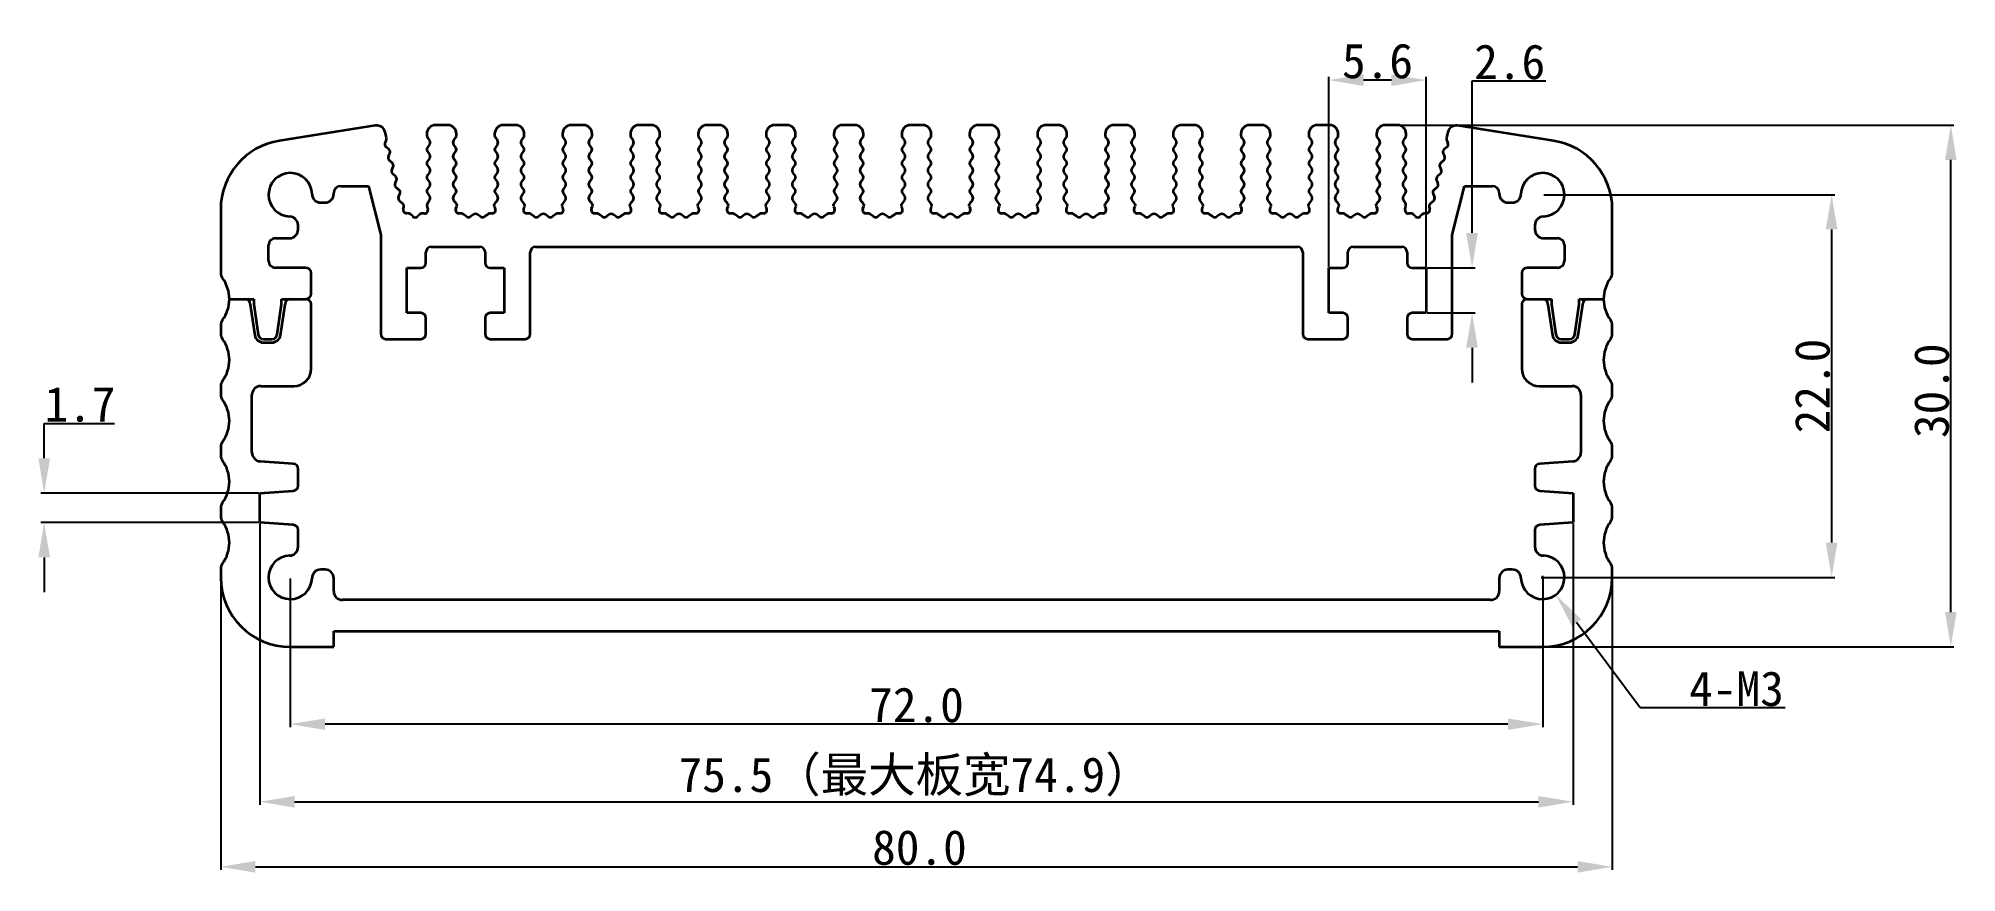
# Model space of a CAD drawing. Header units: inches. Extents: x -10 to 100, y -13 to 35.
import ezdxf

# ---------------------------------------------------------------- set-up
doc = ezdxf.new("R2010")
doc.units = ezdxf.units.IN
doc.header["$MEASUREMENT"] = 0
doc.layers.add('1', color=30, linetype='Continuous')
doc.layers.add('Visible (ISO)', color=7, linetype='Continuous', lineweight=35)
doc.styles.get("Standard").update_dxf_attribs({"font": 'simhei.ttf'})
doc.dimstyles.get("Standard").update_dxf_attribs({"dimtxt": 2, "dimasz": 2, "dimexe": 0.18, "dimexo": 0.0625, "dimgap": 0.09, "dimtad": 1, "dimtoh": 1, "dimdec": 1, "dimzin": 0, "dimdsep": 46, "dimtxsty": 'Standard', "dimcen": 0.09, "dimadec": 0, "dimazin": 0, "dimtfac": 1, "dimtdec": 1, "dimtofl": 0, "dimtmove": 0, "dimatfit": 3, "dimfxl": 1, "dimtolj": 1, "dimtzin": 0, "dimarcsym": 0})

msp = doc.modelspace()

# ---------------------------------------------------------------- blocks, each defined once
blk = doc.blocks.new('*D1')
at = {"color": 0, "lineweight": -2}
for p, q in [((0, 3.94), (0, -12.82)), ((80, 3.94), (80, -12.82)), ((2, -12.64), (78, -12.64))]:
    blk.add_line(p, q, dxfattribs=at)
at = {"color": 0}
for points in [[(2, -12.31), (2, -12.98), (0, -12.64)], [(78, -12.31), (78, -12.98), (80, -12.64)]]:
    blk.add_solid(points, dxfattribs=at)
at = {"layer": 'Defpoints', "color": 0}
for p in [(0, 4), (80, 4), (80, -12.64)]:
    blk.add_point(p, dxfattribs=at)
at = {"color": 0, "insert": (40.17, -11.54), "char_height": 2, "attachment_point": 5}
blk.add_mtext('\\A1;80.0', dxfattribs=at)
blk = doc.blocks.new('*D2')
at = {"color": 0, "lineweight": -2}
for p, q in [((67.71, 30), (99.64, 30)), ((99.46, 2), (99.46, 28)), ((76.06, 0), (99.64, 0))]:
    blk.add_line(p, q, dxfattribs=at)
at = {"color": 0}
for points in [[(99.13, 28), (99.79, 28), (99.46, 30)], [(99.13, 2), (99.79, 2), (99.46, 0)]]:
    blk.add_solid(points, dxfattribs=at)
at = {"layer": 'Defpoints', "color": 0}
for p in [(67.65, 30), (99.46, 30), (76, 0)]:
    blk.add_point(p, dxfattribs=at)
at = {"color": 0, "insert": (98.36, 14.73), "char_height": 2, "attachment_point": 5, "rotation": 90}
blk.add_mtext('\\A1;30.0', dxfattribs=at)
blk = doc.blocks.new('*D3')
at = {"color": 0, "lineweight": -2}
for p, q in [((-10.15, 10.85), (-10.15, 12.85)), ((-10.15, 12.85), (-6.11, 12.85)), ((2.19, 8.85), (-10.33, 8.85)), ((2.19, 7.15), (-10.33, 7.15)), ((-10.15, 5.15), (-10.15, 3.15))]:
    blk.add_line(p, q, dxfattribs=at)
at = {"color": 0}
for points in [[(-10.48, 10.85), (-9.81, 10.85), (-10.15, 8.85)], [(-10.48, 5.15), (-9.81, 5.15), (-10.15, 7.15)]]:
    blk.add_solid(points, dxfattribs=at)
at = {"layer": 'Defpoints', "color": 0}
for p in [(-10.15, 8.85), (2.25, 8.85), (2.25, 7.15)]:
    blk.add_point(p, dxfattribs=at)
at = {"color": 0, "insert": (-8.09, 13.94), "char_height": 2, "attachment_point": 5}
blk.add_mtext('\\A1;1.7', dxfattribs=at)
blk = doc.blocks.new('*D4')
at = {"layer": '1', "color": 0, "lineweight": -2}
for p, q in [((2.25, 7.09), (2.25, -9.08)), ((77.75, 7.09), (77.75, -9.08)), ((4.25, -8.9), (75.75, -8.9))]:
    blk.add_line(p, q, dxfattribs=at)
at = {"layer": '1', "color": 0}
for points in [[(4.25, -8.57), (4.25, -9.24), (2.25, -8.9)], [(75.75, -8.57), (75.75, -9.24), (77.75, -8.9)]]:
    blk.add_solid(points, dxfattribs=at)
at = {"layer": 'Defpoints', "color": 0}
for p in [(2.25, 7.15), (77.75, 7.15), (77.75, -8.9)]:
    blk.add_point(p, dxfattribs=at)
at = {"layer": '1', "color": 0, "insert": (39.95, -7.47), "char_height": 2, "attachment_point": 5}
blk.add_mtext('\\A1;75.5（最大板宽74.9）', dxfattribs=at)
blk = doc.blocks.new('*D5')
at = {"color": 0, "lineweight": -2}
for p, q in [((75.91, 4), (76.09, 4)), ((76, 3.91), (76, 4.09)), ((81.6, -3.5), (77.94, 1.4)), ((89.93, -3.5), (81.6, -3.5))]:
    blk.add_line(p, q, dxfattribs=at)
at = {"color": 0}
blk.add_solid([(78.21, 1.59), (77.68, 1.2), (76.75, 3)], dxfattribs=at)
at = {"layer": 'Defpoints', "color": 0}
for p in [(76, 4), (76.75, 3)]:
    blk.add_point(p, dxfattribs=at)
at = {"color": 0, "insert": (87.14, -2.41), "char_height": 2, "attachment_point": 5}
blk.add_mtext('\\A1;4-M3', dxfattribs=at)
blk = doc.blocks.new('*D6')
at = {"color": 0, "lineweight": -2}
for p, q in [((71.94, 23.8), (71.94, 32.54)), ((71.94, 32.54), (76.18, 32.54)), ((69.36, 21.8), (72.12, 21.8)), ((69.36, 19.2), (72.12, 19.2)), ((71.94, 17.2), (71.94, 15.2))]:
    blk.add_line(p, q, dxfattribs=at)
at = {"color": 0}
for points in [[(71.6, 23.8), (72.27, 23.8), (71.94, 21.8)], [(71.6, 17.2), (72.27, 17.2), (71.94, 19.2)]]:
    blk.add_solid(points, dxfattribs=at)
at = {"layer": 'Defpoints', "color": 0}
for p in [(69.3, 21.8), (69.3, 19.2), (71.94, 19.2)]:
    blk.add_point(p, dxfattribs=at)
at = {"color": 0, "insert": (74.1, 33.63), "char_height": 2, "attachment_point": 5}
blk.add_mtext('\\A1;2.6', dxfattribs=at)
blk = doc.blocks.new('*D7')
at = {"color": 0, "lineweight": -2}
for p, q in [((63.7, 21.86), (63.7, 32.77)), ((67.3, 32.59), (65.7, 32.59)), ((69.3, 21.86), (69.3, 32.77))]:
    blk.add_line(p, q, dxfattribs=at)
at = {"color": 0}
for points in [[(65.7, 32.92), (65.7, 32.25), (63.7, 32.59)], [(67.3, 32.92), (67.3, 32.25), (69.3, 32.59)]]:
    blk.add_solid(points, dxfattribs=at)
at = {"layer": 'Defpoints', "color": 0}
for p in [(63.7, 32.59), (63.7, 21.8), (69.3, 21.8)]:
    blk.add_point(p, dxfattribs=at)
at = {"color": 0, "insert": (66.5, 33.68), "char_height": 2, "attachment_point": 5}
blk.add_mtext('\\A1;5.6', dxfattribs=at)
blk = doc.blocks.new('*D8')
at = {"color": 0, "lineweight": -2}
for p, q in [((76.06, 26), (92.79, 26)), ((92.61, 24), (92.61, 6)), ((76.06, 4), (92.79, 4))]:
    blk.add_line(p, q, dxfattribs=at)
at = {"color": 0}
for points in [[(92.27, 24), (92.94, 24), (92.61, 26)], [(92.27, 6), (92.94, 6), (92.61, 4)]]:
    blk.add_solid(points, dxfattribs=at)
at = {"layer": 'Defpoints', "color": 0}
for p in [(76, 26), (76, 4), (92.61, 4)]:
    blk.add_point(p, dxfattribs=at)
at = {"color": 0, "insert": (91.51, 15), "char_height": 2, "attachment_point": 5, "rotation": 90}
blk.add_mtext('\\A1;22.0', dxfattribs=at)
blk = doc.blocks.new('*D9')
at = {"color": 0, "lineweight": -2}
for p, q in [((4, 3.94), (4, -4.62)), ((76, 3.94), (76, -4.62)), ((74, -4.44), (6, -4.44))]:
    blk.add_line(p, q, dxfattribs=at)
at = {"color": 0}
for points in [[(6, -4.11), (6, -4.77), (4, -4.44)], [(74, -4.11), (74, -4.77), (76, -4.44)]]:
    blk.add_solid(points, dxfattribs=at)
at = {"layer": 'Defpoints', "color": 0}
for p in [(4, 4), (76, 4), (4, -4.44)]:
    blk.add_point(p, dxfattribs=at)
at = {"color": 0, "insert": (40, -3.34), "char_height": 2, "attachment_point": 5}
blk.add_mtext('\\A1;72.0', dxfattribs=at)

# ---------------------------------------------------------------- dimensions: what is measured, and where the dimension line sits
dim = msp.add_linear_dim(base=(63.7, 32.59), p1=(69.3, 21.8), p2=(63.7, 21.8), angle=0, dimstyle='Standard')
dim.commit()
dim.dimension.update_dxf_attribs({"geometry": '*D7', "text_midpoint": (66.5, 33.68)})
for base, p1, p2, angle, picture, middle, dimtype in [((71.94, 19.2), (69.3, 21.8), (69.3, 19.2), 270, '*D6', (74.1, 32.54), 161), ((99.46, 30), (76, 0), (67.65, 30), 90, '*D2', (99.46, 14.73), 160), ((80, -12.64), (0, 4), (80, 4), 360, '*D1', (40.17, -12.64), 160)]:
    dim = msp.add_linear_dim(base=base, p1=p1, p2=p2, angle=angle, dimstyle='Standard')
    dim.commit()
    dim.dimension.update_dxf_attribs({"geometry": picture, "text_midpoint": middle, "dimtype": dimtype})
for p1, p2, distance, picture, middle in [((76, 26), (76, 4), 16.61, '*D8', (91.51, 15)), ((2.25, 7.15), (2.25, 8.85), 12.4, '*D3', (-8.09, 13.94))]:
    dim = msp.add_aligned_dim(p1=p1, p2=p2, distance=distance, dimstyle='Standard')
    dim.commit()
    dim.dimension.update_dxf_attribs({"geometry": picture, "text_midpoint": middle})
dim = msp.add_linear_dim(base=(4, -4.44), p1=(76, 4), p2=(4, 4), dimstyle='Standard')
dim.commit()
dim.dimension.update_dxf_attribs({"geometry": '*D9', "text_midpoint": (40, -3.34)})
dim = msp.add_radius_dim(center=(76, 4), mpoint=(76.75, 3), text='4-M3', dimstyle='Standard')
dim.commit()
dim.dimension.update_dxf_attribs({"geometry": '*D5', "text_midpoint": (87.14, -3.5), "dimtype": 164})
at = {"layer": '1'}
dim = msp.add_linear_dim(base=(77.75, -8.9), p1=(2.25, 7.15), p2=(77.75, 7.15), text='<>（最大板宽74.9）', dimstyle='Standard', dxfattribs=at)
dim.commit()
dim.dimension.update_dxf_attribs({"geometry": '*D4', "text_midpoint": (39.95, -8.9), "dimtype": 160})

# ---------------------------------------------------------------- linework, layer by layer
at = {"layer": 'Visible (ISO)'}
for p, q in [((8.89, 29.98), (3.37, 29.1)), ((13.05, 30), (12.35, 30)), ((16.95, 30), (16.25, 30)), ((20.85, 30), (20.15, 30)), ((24.75, 30), (24.05, 30)), ((28.65, 30), (27.95, 30)), ((32.55, 30), (31.85, 30)), ((36.45, 30), (35.75, 30)), ((40.35, 30), (39.65, 30)), ((44.25, 30), (43.55, 30)), ((48.15, 30), (47.45, 30)), ((52.05, 30), (51.35, 30)), ((55.95, 30), (55.25, 30)), ((59.85, 30), (59.15, 30)), ((63.75, 30), (63.05, 30)), ((67.65, 30), (66.95, 30)), ((76.63, 29.1), (71.11, 29.98)), ((9.45, 28.97), (9.53, 29.16)), ((9.54, 29.28), (9.46, 29.6)), ((9.66, 28.61), (9.51, 28.74)), ((11.85, 29.5), (11.85, 29.4)), ((11.89, 29.28), (12.01, 29.12)), ((12.01, 28.88), (11.89, 28.72)), ((13.39, 29.12), (13.51, 29.28)), ((13.51, 28.72), (13.39, 28.88)), ((13.55, 29.4), (13.55, 29.5)), ((15.75, 29.5), (15.75, 29.4)), ((15.79, 29.28), (15.91, 29.12)), ((15.91, 28.88), (15.79, 28.72)), ((17.29, 29.12), (17.41, 29.28)), ((17.41, 28.72), (17.29, 28.88)), ((17.45, 29.4), (17.45, 29.5)), ((19.65, 29.5), (19.65, 29.4)), ((19.69, 29.28), (19.81, 29.12)), ((19.81, 28.88), (19.69, 28.72)), ((21.19, 29.12), (21.31, 29.28)), ((21.31, 28.72), (21.19, 28.88)), ((21.35, 29.4), (21.35, 29.5)), ((23.55, 29.5), (23.55, 29.4)), ((23.59, 29.28), (23.71, 29.12)), ((23.71, 28.88), (23.59, 28.72)), ((25.09, 29.12), (25.21, 29.28)), ((25.21, 28.72), (25.09, 28.88)), ((25.25, 29.4), (25.25, 29.5)), ((27.45, 29.5), (27.45, 29.4)), ((27.49, 29.28), (27.61, 29.12)), ((27.61, 28.88), (27.49, 28.72)), ((28.99, 29.12), (29.11, 29.28)), ((29.11, 28.72), (28.99, 28.88)), ((29.15, 29.4), (29.15, 29.5)), ((31.35, 29.5), (31.35, 29.4)), ((31.39, 29.28), (31.51, 29.12)), ((31.51, 28.88), (31.39, 28.72)), ((32.89, 29.12), (33.01, 29.28)), ((33.01, 28.72), (32.89, 28.88)), ((33.05, 29.4), (33.05, 29.5)), ((35.25, 29.5), (35.25, 29.4)), ((35.29, 29.28), (35.41, 29.12)), ((35.41, 28.88), (35.29, 28.72)), ((36.79, 29.12), (36.91, 29.28)), ((36.91, 28.72), (36.79, 28.88)), ((36.95, 29.4), (36.95, 29.5)), ((39.15, 29.5), (39.15, 29.4)), ((39.19, 29.28), (39.31, 29.12)), ((39.31, 28.88), (39.19, 28.72)), ((40.69, 29.12), (40.81, 29.28)), ((40.81, 28.72), (40.69, 28.88)), ((40.85, 29.4), (40.85, 29.5)), ((43.05, 29.5), (43.05, 29.4)), ((43.09, 29.28), (43.21, 29.12)), ((43.21, 28.88), (43.09, 28.72)), ((44.59, 29.12), (44.71, 29.28)), ((44.71, 28.72), (44.59, 28.88)), ((44.75, 29.4), (44.75, 29.5)), ((46.95, 29.5), (46.95, 29.4)), ((46.99, 29.28), (47.11, 29.12)), ((47.11, 28.88), (46.99, 28.72)), ((48.49, 29.12), (48.61, 29.28)), ((48.61, 28.72), (48.49, 28.88)), ((48.65, 29.4), (48.65, 29.5)), ((50.85, 29.5), (50.85, 29.4)), ((50.89, 29.28), (51.01, 29.12)), ((51.01, 28.88), (50.89, 28.72)), ((52.39, 29.12), (52.51, 29.28)), ((52.51, 28.72), (52.39, 28.88)), ((52.55, 29.4), (52.55, 29.5)), ((54.75, 29.5), (54.75, 29.4)), ((54.79, 29.28), (54.91, 29.12)), ((54.91, 28.88), (54.79, 28.72)), ((56.29, 29.12), (56.41, 29.28)), ((56.41, 28.72), (56.29, 28.88)), ((56.45, 29.4), (56.45, 29.5)), ((58.65, 29.5), (58.65, 29.4)), ((58.69, 29.28), (58.81, 29.12)), ((58.81, 28.88), (58.69, 28.72)), ((60.19, 29.12), (60.31, 29.28)), ((60.31, 28.72), (60.19, 28.88)), ((60.35, 29.4), (60.35, 29.5)), ((62.55, 29.5), (62.55, 29.4)), ((62.59, 29.28), (62.71, 29.12)), ((62.71, 28.88), (62.59, 28.72)), ((64.09, 29.12), (64.21, 29.28)), ((64.21, 28.72), (64.09, 28.88)), ((64.25, 29.4), (64.25, 29.5)), ((66.45, 29.5), (66.45, 29.4)), ((66.49, 29.28), (66.61, 29.12)), ((66.61, 28.88), (66.49, 28.72)), ((67.99, 29.12), (68.11, 29.28)), ((68.11, 28.72), (67.99, 28.88)), ((68.15, 29.4), (68.15, 29.5)), ((70.49, 28.74), (70.34, 28.61)), ((70.54, 29.6), (70.46, 29.28)), ((70.47, 29.16), (70.55, 28.97)), ((9.64, 28.19), (9.72, 28.38)), ((9.86, 27.84), (9.7, 27.96)), ((9.84, 27.42), (9.91, 27.6)), ((11.89, 28.48), (12.01, 28.32)), ((12.01, 28.08), (11.89, 27.92)), ((11.89, 27.68), (12.01, 27.52)), ((13.39, 28.32), (13.51, 28.48)), ((13.51, 27.92), (13.39, 28.08)), ((13.39, 27.52), (13.51, 27.68)), ((15.79, 28.48), (15.91, 28.32)), ((15.91, 28.08), (15.79, 27.92)), ((15.79, 27.68), (15.91, 27.52)), ((17.29, 28.32), (17.41, 28.48)), ((17.41, 27.92), (17.29, 28.08)), ((17.29, 27.52), (17.41, 27.68)), ((19.69, 28.48), (19.81, 28.32)), ((19.81, 28.08), (19.69, 27.92)), ((19.69, 27.68), (19.81, 27.52)), ((21.19, 28.32), (21.31, 28.48)), ((21.31, 27.92), (21.19, 28.08)), ((21.19, 27.52), (21.31, 27.68)), ((23.59, 28.48), (23.71, 28.32)), ((23.71, 28.08), (23.59, 27.92)), ((23.59, 27.68), (23.71, 27.52)), ((25.09, 28.32), (25.21, 28.48)), ((25.21, 27.92), (25.09, 28.08)), ((25.09, 27.52), (25.21, 27.68)), ((27.49, 28.48), (27.61, 28.32)), ((27.61, 28.08), (27.49, 27.92)), ((27.49, 27.68), (27.61, 27.52)), ((28.99, 28.32), (29.11, 28.48)), ((29.11, 27.92), (28.99, 28.08)), ((28.99, 27.52), (29.11, 27.68)), ((31.39, 28.48), (31.51, 28.32)), ((31.51, 28.08), (31.39, 27.92)), ((31.39, 27.68), (31.51, 27.52)), ((32.89, 28.32), (33.01, 28.48)), ((33.01, 27.92), (32.89, 28.08)), ((32.89, 27.52), (33.01, 27.68)), ((35.29, 28.48), (35.41, 28.32)), ((35.41, 28.08), (35.29, 27.92)), ((35.29, 27.68), (35.41, 27.52)), ((36.79, 28.32), (36.91, 28.48)), ((36.91, 27.92), (36.79, 28.08)), ((36.79, 27.52), (36.91, 27.68)), ((39.19, 28.48), (39.31, 28.32)), ((39.31, 28.08), (39.19, 27.92)), ((39.19, 27.68), (39.31, 27.52)), ((40.69, 28.32), (40.81, 28.48)), ((40.81, 27.92), (40.69, 28.08)), ((40.69, 27.52), (40.81, 27.68)), ((43.09, 28.48), (43.21, 28.32)), ((43.21, 28.08), (43.09, 27.92)), ((43.09, 27.68), (43.21, 27.52)), ((44.59, 28.32), (44.71, 28.48)), ((44.71, 27.92), (44.59, 28.08)), ((44.59, 27.52), (44.71, 27.68)), ((46.99, 28.48), (47.11, 28.32)), ((47.11, 28.08), (46.99, 27.92)), ((46.99, 27.68), (47.11, 27.52)), ((48.49, 28.32), (48.61, 28.48)), ((48.61, 27.92), (48.49, 28.08)), ((48.49, 27.52), (48.61, 27.68)), ((50.89, 28.48), (51.01, 28.32)), ((51.01, 28.08), (50.89, 27.92)), ((50.89, 27.68), (51.01, 27.52)), ((52.39, 28.32), (52.51, 28.48)), ((52.51, 27.92), (52.39, 28.08)), ((52.39, 27.52), (52.51, 27.68)), ((54.79, 28.48), (54.91, 28.32)), ((54.91, 28.08), (54.79, 27.92)), ((54.79, 27.68), (54.91, 27.52)), ((56.29, 28.32), (56.41, 28.48)), ((56.41, 27.92), (56.29, 28.08)), ((56.29, 27.52), (56.41, 27.68)), ((58.69, 28.48), (58.81, 28.32)), ((58.81, 28.08), (58.69, 27.92)), ((58.69, 27.68), (58.81, 27.52)), ((60.19, 28.32), (60.31, 28.48)), ((60.31, 27.92), (60.19, 28.08)), ((60.19, 27.52), (60.31, 27.68)), ((62.59, 28.48), (62.71, 28.32)), ((62.71, 28.08), (62.59, 27.92)), ((62.59, 27.68), (62.71, 27.52)), ((64.09, 28.32), (64.21, 28.48)), ((64.21, 27.92), (64.09, 28.08)), ((64.09, 27.52), (64.21, 27.68)), ((66.49, 28.48), (66.61, 28.32)), ((66.61, 28.08), (66.49, 27.92)), ((66.49, 27.68), (66.61, 27.52)), ((67.99, 28.32), (68.11, 28.48)), ((68.11, 27.92), (67.99, 28.08)), ((67.99, 27.52), (68.11, 27.68)), ((70.09, 27.6), (70.16, 27.42)), ((70.3, 27.96), (70.14, 27.84)), ((70.28, 28.38), (70.36, 28.19)), ((6.9, 26.5), (8.5, 26.5)), ((8.5, 26.5), (9.2, 23.69)), ((10.05, 27.06), (9.89, 27.19)), ((10.03, 26.64), (10.11, 26.83)), ((12.01, 27.28), (11.89, 27.12)), ((11.89, 26.88), (12.01, 26.72)), ((12.01, 26.48), (11.89, 26.32)), ((13.51, 27.12), (13.39, 27.28)), ((13.39, 26.72), (13.51, 26.88)), ((13.51, 26.32), (13.39, 26.48)), ((15.91, 27.28), (15.79, 27.12)), ((15.79, 26.88), (15.91, 26.72)), ((15.91, 26.48), (15.79, 26.32)), ((17.41, 27.12), (17.29, 27.28)), ((17.29, 26.72), (17.41, 26.88)), ((17.41, 26.32), (17.29, 26.48)), ((19.81, 27.28), (19.69, 27.12)), ((19.69, 26.88), (19.81, 26.72)), ((19.81, 26.48), (19.69, 26.32)), ((21.31, 27.12), (21.19, 27.28)), ((21.19, 26.72), (21.31, 26.88)), ((21.31, 26.32), (21.19, 26.48)), ((23.71, 27.28), (23.59, 27.12)), ((23.59, 26.88), (23.71, 26.72)), ((23.71, 26.48), (23.59, 26.32)), ((25.21, 27.12), (25.09, 27.28)), ((25.09, 26.72), (25.21, 26.88)), ((25.21, 26.32), (25.09, 26.48)), ((27.61, 27.28), (27.49, 27.12)), ((27.49, 26.88), (27.61, 26.72)), ((27.61, 26.48), (27.49, 26.32)), ((29.11, 27.12), (28.99, 27.28)), ((28.99, 26.72), (29.11, 26.88)), ((29.11, 26.32), (28.99, 26.48)), ((31.51, 27.28), (31.39, 27.12)), ((31.39, 26.88), (31.51, 26.72)), ((31.51, 26.48), (31.39, 26.32)), ((33.01, 27.12), (32.89, 27.28)), ((32.89, 26.72), (33.01, 26.88)), ((33.01, 26.32), (32.89, 26.48)), ((35.41, 27.28), (35.29, 27.12)), ((35.29, 26.88), (35.41, 26.72)), ((35.41, 26.48), (35.29, 26.32)), ((36.91, 27.12), (36.79, 27.28)), ((36.79, 26.72), (36.91, 26.88)), ((36.91, 26.32), (36.79, 26.48)), ((39.31, 27.28), (39.19, 27.12)), ((39.19, 26.88), (39.31, 26.72)), ((39.31, 26.48), (39.19, 26.32)), ((40.81, 27.12), (40.69, 27.28)), ((40.69, 26.72), (40.81, 26.88)), ((40.81, 26.32), (40.69, 26.48)), ((43.21, 27.28), (43.09, 27.12)), ((43.09, 26.88), (43.21, 26.72)), ((43.21, 26.48), (43.09, 26.32)), ((44.71, 27.12), (44.59, 27.28)), ((44.59, 26.72), (44.71, 26.88)), ((44.71, 26.32), (44.59, 26.48)), ((47.11, 27.28), (46.99, 27.12)), ((46.99, 26.88), (47.11, 26.72)), ((47.11, 26.48), (46.99, 26.32)), ((48.61, 27.12), (48.49, 27.28)), ((48.49, 26.72), (48.61, 26.88)), ((48.61, 26.32), (48.49, 26.48)), ((51.01, 27.28), (50.89, 27.12)), ((50.89, 26.88), (51.01, 26.72)), ((51.01, 26.48), (50.89, 26.32)), ((52.51, 27.12), (52.39, 27.28)), ((52.39, 26.72), (52.51, 26.88)), ((52.51, 26.32), (52.39, 26.48)), ((54.91, 27.28), (54.79, 27.12)), ((54.79, 26.88), (54.91, 26.72)), ((54.91, 26.48), (54.79, 26.32)), ((56.41, 27.12), (56.29, 27.28)), ((56.29, 26.72), (56.41, 26.88)), ((56.41, 26.32), (56.29, 26.48)), ((58.81, 27.28), (58.69, 27.12)), ((58.69, 26.88), (58.81, 26.72)), ((58.81, 26.48), (58.69, 26.32)), ((60.31, 27.12), (60.19, 27.28)), ((60.19, 26.72), (60.31, 26.88)), ((60.31, 26.32), (60.19, 26.48)), ((62.71, 27.28), (62.59, 27.12)), ((62.59, 26.88), (62.71, 26.72)), ((62.71, 26.48), (62.59, 26.32)), ((64.21, 27.12), (64.09, 27.28)), ((64.09, 26.72), (64.21, 26.88)), ((64.21, 26.32), (64.09, 26.48)), ((66.61, 27.28), (66.49, 27.12)), ((66.49, 26.88), (66.61, 26.72)), ((66.61, 26.48), (66.49, 26.32)), ((68.11, 27.12), (67.99, 27.28)), ((67.99, 26.72), (68.11, 26.88)), ((68.11, 26.32), (67.99, 26.48)), ((69.89, 26.83), (69.97, 26.64)), ((70.11, 27.19), (69.95, 27.06)), ((70.8, 23.69), (71.5, 26.5)), ((71.5, 26.5), (73.1, 26.5)), ((5.75, 25.55), (6, 25.55)), ((6.5, 26.05), (6.5, 26.1)), ((10.24, 26.28), (10.09, 26.41)), ((10.22, 25.87), (10.3, 26.05)), ((10.46, 25.49), (10.28, 25.63)), ((11.89, 26.08), (12.01, 25.92)), ((12.01, 25.68), (11.9, 25.53)), ((13.39, 25.92), (13.51, 26.08)), ((13.57, 25.45), (13.39, 25.68)), ((15.91, 25.68), (15.73, 25.45)), ((15.79, 26.08), (15.91, 25.92)), ((17.29, 25.92), (17.41, 26.08)), ((17.47, 25.45), (17.29, 25.68)), ((19.81, 25.68), (19.63, 25.45)), ((19.69, 26.08), (19.81, 25.92)), ((21.19, 25.92), (21.31, 26.08)), ((21.37, 25.45), (21.19, 25.68)), ((23.71, 25.68), (23.53, 25.45)), ((23.59, 26.08), (23.71, 25.92)), ((25.09, 25.92), (25.21, 26.08)), ((25.27, 25.45), (25.09, 25.68)), ((27.61, 25.68), (27.43, 25.45)), ((27.49, 26.08), (27.61, 25.92)), ((28.99, 25.92), (29.11, 26.08)), ((29.17, 25.45), (28.99, 25.68)), ((31.51, 25.68), (31.33, 25.45)), ((31.39, 26.08), (31.51, 25.92)), ((32.89, 25.92), (33.01, 26.08)), ((33.07, 25.45), (32.89, 25.68)), ((35.41, 25.68), (35.23, 25.45)), ((35.29, 26.08), (35.41, 25.92)), ((36.79, 25.92), (36.91, 26.08)), ((36.97, 25.45), (36.79, 25.68)), ((39.31, 25.68), (39.13, 25.45)), ((39.19, 26.08), (39.31, 25.92)), ((40.69, 25.92), (40.81, 26.08)), ((40.87, 25.45), (40.69, 25.68)), ((43.21, 25.68), (43.03, 25.45)), ((43.09, 26.08), (43.21, 25.92)), ((44.59, 25.92), (44.71, 26.08)), ((44.77, 25.45), (44.59, 25.68)), ((47.11, 25.68), (46.93, 25.45)), ((46.99, 26.08), (47.11, 25.92)), ((48.49, 25.92), (48.61, 26.08)), ((48.67, 25.45), (48.49, 25.68)), ((51.01, 25.68), (50.83, 25.45)), ((50.89, 26.08), (51.01, 25.92)), ((52.39, 25.92), (52.51, 26.08)), ((52.57, 25.45), (52.39, 25.68)), ((54.91, 25.68), (54.73, 25.45)), ((54.79, 26.08), (54.91, 25.92)), ((56.29, 25.92), (56.41, 26.08)), ((56.47, 25.45), (56.29, 25.68)), ((58.81, 25.68), (58.63, 25.45)), ((58.69, 26.08), (58.81, 25.92)), ((60.19, 25.92), (60.31, 26.08)), ((60.37, 25.45), (60.19, 25.68)), ((62.71, 25.68), (62.53, 25.45)), ((62.59, 26.08), (62.71, 25.92)), ((64.09, 25.92), (64.21, 26.08)), ((64.27, 25.45), (64.09, 25.68)), ((66.61, 25.68), (66.43, 25.45)), ((66.49, 26.08), (66.61, 25.92)), ((67.99, 25.92), (68.11, 26.08)), ((68.1, 25.53), (67.99, 25.68)), ((69.72, 25.63), (69.54, 25.49)), ((69.7, 26.05), (69.78, 25.87)), ((69.91, 26.41), (69.76, 26.28)), ((73.5, 26.1), (73.5, 26.05)), ((74, 25.55), (74.25, 25.55)), ((0, 25.15), (0, 21.5)), ((10.49, 25.17), (10.52, 25.29)), ((10.8, 24.92), (10.69, 24.93)), ((11.04, 24.76), (10.95, 24.85)), ((11.42, 24.85), (11.33, 24.76)), ((11.72, 24.92), (11.57, 24.92)), ((11.86, 25.35), (11.91, 25.17)), ((13.51, 25.2), (13.58, 25.35)), ((13.88, 24.91), (13.68, 24.92)), ((14.13, 24.74), (13.93, 24.89)), ((14.53, 24.86), (14.37, 24.74)), ((14.93, 24.74), (14.77, 24.86)), ((15.37, 24.89), (15.17, 24.74)), ((15.62, 24.92), (15.42, 24.91)), ((15.72, 25.35), (15.79, 25.2)), ((17.41, 25.2), (17.48, 25.35)), ((17.78, 24.91), (17.58, 24.92)), ((18.03, 24.74), (17.83, 24.89)), ((18.43, 24.86), (18.27, 24.74)), ((18.83, 24.74), (18.67, 24.86)), ((19.27, 24.89), (19.07, 24.74)), ((19.52, 24.92), (19.32, 24.91)), ((19.62, 25.35), (19.69, 25.2)), ((21.31, 25.2), (21.38, 25.35)), ((21.68, 24.91), (21.48, 24.92)), ((21.93, 24.74), (21.73, 24.89)), ((22.33, 24.86), (22.17, 24.74)), ((22.73, 24.74), (22.57, 24.86)), ((23.17, 24.89), (22.97, 24.74)), ((23.42, 24.92), (23.22, 24.91)), ((23.52, 25.35), (23.59, 25.2)), ((25.21, 25.2), (25.28, 25.35)), ((25.58, 24.91), (25.38, 24.92)), ((25.83, 24.74), (25.63, 24.89)), ((26.23, 24.86), (26.07, 24.74)), ((26.63, 24.74), (26.47, 24.86)), ((27.07, 24.89), (26.87, 24.74)), ((27.32, 24.92), (27.12, 24.91)), ((27.42, 25.35), (27.49, 25.2)), ((29.11, 25.2), (29.18, 25.35)), ((29.48, 24.91), (29.28, 24.92)), ((29.73, 24.74), (29.53, 24.89)), ((30.13, 24.86), (29.97, 24.74)), ((30.53, 24.74), (30.37, 24.86)), ((30.97, 24.89), (30.77, 24.74)), ((31.22, 24.92), (31.02, 24.91)), ((31.32, 25.35), (31.39, 25.2)), ((33.01, 25.2), (33.08, 25.35)), ((33.38, 24.91), (33.18, 24.92)), ((33.63, 24.74), (33.43, 24.89)), ((34.03, 24.86), (33.87, 24.74)), ((34.43, 24.74), (34.27, 24.86)), ((34.87, 24.89), (34.67, 24.74)), ((35.12, 24.92), (34.92, 24.91)), ((35.22, 25.35), (35.29, 25.2)), ((36.91, 25.2), (36.98, 25.35)), ((37.28, 24.91), (37.08, 24.92)), ((37.53, 24.74), (37.33, 24.89)), ((37.93, 24.86), (37.77, 24.74)), ((38.33, 24.74), (38.17, 24.86)), ((38.77, 24.89), (38.57, 24.74)), ((39.02, 24.92), (38.82, 24.91)), ((39.12, 25.35), (39.19, 25.2)), ((40.81, 25.2), (40.88, 25.35)), ((41.18, 24.91), (40.98, 24.92)), ((41.43, 24.74), (41.23, 24.89)), ((41.83, 24.86), (41.67, 24.74)), ((42.23, 24.74), (42.07, 24.86)), ((42.67, 24.89), (42.47, 24.74)), ((42.92, 24.92), (42.72, 24.91)), ((43.02, 25.35), (43.09, 25.2)), ((44.71, 25.2), (44.78, 25.35)), ((45.08, 24.91), (44.88, 24.92)), ((45.33, 24.74), (45.13, 24.89)), ((45.73, 24.86), (45.57, 24.74)), ((46.13, 24.74), (45.97, 24.86)), ((46.57, 24.89), (46.37, 24.74)), ((46.82, 24.92), (46.62, 24.91)), ((46.92, 25.35), (46.99, 25.2)), ((48.61, 25.2), (48.68, 25.35)), ((48.98, 24.91), (48.78, 24.92)), ((49.23, 24.74), (49.03, 24.89)), ((49.63, 24.86), (49.47, 24.74)), ((50.03, 24.74), (49.87, 24.86)), ((50.47, 24.89), (50.27, 24.74)), ((50.72, 24.92), (50.52, 24.91)), ((50.82, 25.35), (50.89, 25.2)), ((52.51, 25.2), (52.58, 25.35)), ((52.88, 24.91), (52.68, 24.92)), ((53.13, 24.74), (52.93, 24.89)), ((53.53, 24.86), (53.37, 24.74)), ((53.93, 24.74), (53.77, 24.86)), ((54.37, 24.89), (54.17, 24.74)), ((54.62, 24.92), (54.42, 24.91)), ((54.72, 25.35), (54.79, 25.2)), ((56.41, 25.2), (56.48, 25.35)), ((56.78, 24.91), (56.58, 24.92)), ((57.03, 24.74), (56.83, 24.89)), ((57.43, 24.86), (57.27, 24.74)), ((57.83, 24.74), (57.67, 24.86)), ((58.27, 24.89), (58.07, 24.74)), ((58.52, 24.92), (58.32, 24.91)), ((58.62, 25.35), (58.69, 25.2)), ((60.31, 25.2), (60.38, 25.35)), ((60.68, 24.91), (60.48, 24.92)), ((60.93, 24.74), (60.73, 24.89)), ((61.33, 24.86), (61.17, 24.74)), ((61.73, 24.74), (61.57, 24.86)), ((62.17, 24.89), (61.97, 24.74)), ((62.42, 24.92), (62.22, 24.91)), ((62.52, 25.35), (62.59, 25.2)), ((64.21, 25.2), (64.28, 25.35)), ((64.58, 24.91), (64.38, 24.92)), ((64.83, 24.74), (64.63, 24.89)), ((65.23, 24.86), (65.07, 24.74)), ((65.63, 24.74), (65.47, 24.86)), ((66.07, 24.89), (65.87, 24.74)), ((66.32, 24.92), (66.12, 24.91)), ((66.42, 25.35), (66.49, 25.2)), ((68.09, 25.17), (68.14, 25.35)), ((68.43, 24.92), (68.28, 24.92)), ((68.67, 24.76), (68.58, 24.85)), ((69.05, 24.85), (68.96, 24.76)), ((69.31, 24.93), (69.2, 24.92)), ((69.48, 25.29), (69.51, 25.17)), ((80, 21.5), (80, 25.15)), ((3.15, 23.5), (3.95, 23.5)), ((4.45, 24), (4.45, 24.25)), ((9.2, 23.69), (9.2, 18)), ((70.8, 18), (70.8, 23.69)), ((75.55, 24.25), (75.55, 24)), ((76.05, 23.5), (76.85, 23.5)), ((2.75, 22.2), (2.75, 23.1)), ((11.8, 22.1), (11.8, 22.7)), ((12.1, 23), (14.9, 23)), ((15.2, 22.7), (15.2, 22.1)), ((17.8, 18), (17.8, 22.7)), ((18.1, 23), (61.9, 23)), ((62.2, 22.7), (62.2, 18)), ((64.8, 22.1), (64.8, 22.7)), ((65.1, 23), (67.9, 23)), ((68.2, 22.7), (68.2, 22.1)), ((77.25, 23.1), (77.25, 22.2)), ((4.9, 21.8), (3.15, 21.8)), ((5.2, 20.3), (5.2, 21.5)), ((10.7, 19.2), (10.7, 21.8)), ((10.7, 21.8), (11.5, 21.8)), ((15.5, 21.8), (16.3, 21.8)), ((16.3, 21.8), (16.3, 19.2)), ((63.7, 19.2), (63.7, 21.8)), ((63.7, 21.8), (64.5, 21.8)), ((68.5, 21.8), (69.3, 21.8)), ((69.3, 21.8), (69.3, 19.2)), ((74.8, 21.5), (74.8, 20.3)), ((76.85, 21.8), (75.1, 21.8)), ((0.5, 20), (1.9, 20)), ((0.5, 20), (1.4, 20)), ((1.9, 20), (1.9, 19.7)), ((3.5, 19.7), (3.5, 20)), ((3.5, 20), (4.9, 20)), ((4, 20), (4.9, 20)), ((75.1, 20), (76.5, 20)), ((75.1, 20), (76, 20)), ((76.5, 20), (76.5, 19.7)), ((78.1, 19.7), (78.1, 20)), ((78.1, 20), (79.5, 20)), ((78.6, 20), (79.5, 20)), ((1.7, 19.7), (1.7, 19.69)), ((1.7, 19.69), (1.96, 17.93)), ((1.9, 19.7), (2.16, 17.96)), ((3.24, 17.96), (3.5, 19.7)), ((3.44, 17.93), (3.7, 19.69)), ((3.7, 19.69), (3.7, 19.7)), ((5.2, 16), (5.2, 19.7)), ((11.5, 19.2), (10.7, 19.2)), ((11.8, 18), (11.8, 18.9)), ((15.2, 18.9), (15.2, 18)), ((16.3, 19.2), (15.5, 19.2)), ((64.5, 19.2), (63.7, 19.2)), ((64.8, 18), (64.8, 18.9)), ((68.2, 18.9), (68.2, 18)), ((69.3, 19.2), (68.5, 19.2)), ((74.8, 19.7), (74.8, 16)), ((76.3, 19.7), (76.3, 19.69)), ((76.3, 19.69), (76.56, 17.93)), ((76.5, 19.7), (76.76, 17.96)), ((77.84, 17.96), (78.1, 19.7)), ((78.04, 17.93), (78.3, 19.69)), ((78.3, 19.69), (78.3, 19.7)), ((0, 18.5), (0, 18)), ((2.46, 17.7), (2.94, 17.7)), ((9.5, 17.7), (11.5, 17.7)), ((15.5, 17.7), (17.5, 17.7)), ((62.5, 17.7), (64.5, 17.7)), ((68.5, 17.7), (70.5, 17.7)), ((77.06, 17.7), (77.54, 17.7)), ((80, 18), (80, 18.5)), ((2.46, 17.5), (2.94, 17.5)), ((77.06, 17.5), (77.54, 17.5)), ((0, 15), (0, 14.5)), ((1.8, 11.17), (1.8, 14.5)), ((2.3, 15), (4.2, 15)), ((75.8, 15), (77.7, 15)), ((78.2, 14.5), (78.2, 11.17)), ((80, 14.5), (80, 15)), ((0, 11.5), (0, 11)), ((80, 11), (80, 11.5)), ((4.17, 10.53), (2.27, 10.67)), ((4.45, 9.28), (4.45, 10.23)), ((75.55, 10.23), (75.55, 9.28)), ((77.73, 10.67), (75.83, 10.53)), ((2.25, 8.85), (4.17, 8.98)), ((2.25, 7.15), (2.25, 8.85)), ((75.83, 8.98), (77.75, 8.85)), ((77.75, 8.85), (77.75, 7.15)), ((0, 8), (0, 7.5)), ((80, 7.5), (80, 8)), ((4.17, 7.02), (2.25, 7.15)), ((4.45, 5.75), (4.45, 6.72)), ((75.55, 6.72), (75.55, 5.75)), ((77.75, 7.15), (75.83, 7.02)), ((0, 4.5), (0, 4)), ((6, 4.45), (5.75, 4.45)), ((74.25, 4.45), (74, 4.45)), ((80, 4), (80, 4.5)), ((6.5, 3.2), (6.5, 3.95)), ((73.5, 3.95), (73.5, 3.2)), ((73, 2.7), (7, 2.7)), ((4, 0), (6.5, 0)), ((6.5, 0), (6.5, 0.9)), ((6.5, 0.9), (73.5, 0.9)), ((73.5, 0.9), (73.5, 0)), ((73.5, 0), (76, 0))]:
    msp.add_line(p, q, dxfattribs=at)
for centre, radius, start, end in [((8.97, 29.48), 0.5, 14, 99), ((12.35, 29.5), 0.5, 90, 180), ((13.05, 29.5), 0.5, 0, 90), ((16.25, 29.5), 0.5, 90, 180), ((16.95, 29.5), 0.5, 0, 90), ((20.15, 29.5), 0.5, 90, 180), ((20.85, 29.5), 0.5, 0, 90), ((24.05, 29.5), 0.5, 90, 180), ((24.75, 29.5), 0.5, 0, 90), ((27.95, 29.5), 0.5, 90, 180), ((28.65, 29.5), 0.5, 360, 90), ((31.85, 29.5), 0.5, 90, 180), ((32.55, 29.5), 0.5, 0, 90), ((35.75, 29.5), 0.5, 90, 180), ((36.45, 29.5), 0.5, 0, 90), ((39.65, 29.5), 0.5, 90, 180), ((40.35, 29.5), 0.5, 0, 90), ((43.55, 29.5), 0.5, 90, 180), ((44.25, 29.5), 0.5, 360, 90), ((47.45, 29.5), 0.5, 90, 180), ((48.15, 29.5), 0.5, 0, 90), ((51.35, 29.5), 0.5, 90, 180), ((52.05, 29.5), 0.5, 0, 90), ((55.25, 29.5), 0.5, 90, 180), ((55.95, 29.5), 0.5, 0, 90), ((59.15, 29.5), 0.5, 90, 180), ((59.85, 29.5), 0.5, 360, 90), ((63.05, 29.5), 0.5, 90, 180), ((63.75, 29.5), 0.5, 0, 90), ((66.95, 29.5), 0.5, 90, 180), ((67.65, 29.5), 0.5, 360, 90), ((71.03, 29.48), 0.5, 81, 166), ((4, 25.15), 4, 99, 180), ((9.63, 28.89), 0.2, 157.1301, 230.8699), ((9.34, 29.23), 0.2, 337.1301, 14), ((12.05, 29.4), 0.2, 180, 216.8699), ((12.05, 28.6), 0.2, 143.1301, 216.8699), ((11.85, 29), 0.2, 323.1301, 36.8699), ((13.55, 29), 0.2, 143.1301, 216.8699), ((13.35, 29.4), 0.2, 323.1301, 0), ((13.35, 28.6), 0.2, 323.1301, 36.8699), ((15.95, 29.4), 0.2, 180, 216.8699), ((15.95, 28.6), 0.2, 143.1301, 216.8699), ((15.75, 29), 0.2, 323.1301, 36.8699), ((17.45, 29), 0.2, 143.1301, 216.8699), ((17.25, 29.4), 0.2, 323.1301, 0), ((17.25, 28.6), 0.2, 323.1301, 36.8699), ((19.85, 29.4), 0.2, 180, 216.8699), ((19.85, 28.6), 0.2, 143.1301, 216.8699), ((19.65, 29), 0.2, 323.1301, 36.8699), ((21.35, 29), 0.2, 143.1301, 216.8699), ((21.15, 29.4), 0.2, 323.1301, 0), ((21.15, 28.6), 0.2, 323.1301, 36.8699), ((23.75, 29.4), 0.2, 180, 216.8699), ((23.75, 28.6), 0.2, 143.1301, 216.8699), ((23.55, 29), 0.2, 323.1301, 36.8699), ((25.25, 29), 0.2, 143.1301, 216.8699), ((25.05, 29.4), 0.2, 323.1301, 0), ((25.05, 28.6), 0.2, 323.1301, 36.8699), ((27.65, 29.4), 0.2, 180, 216.8699), ((27.65, 28.6), 0.2, 143.1301, 216.8699), ((27.45, 29), 0.2, 323.1301, 36.8699), ((29.15, 29), 0.2, 143.1301, 216.8699), ((28.95, 29.4), 0.2, 323.1301, 0), ((28.95, 28.6), 0.2, 323.1301, 36.8699), ((31.55, 29.4), 0.2, 180, 216.8699), ((31.55, 28.6), 0.2, 143.1301, 216.8699), ((31.35, 29), 0.2, 323.1301, 36.8699), ((33.05, 29), 0.2, 143.1301, 216.8699), ((32.85, 29.4), 0.2, 323.1301, 0), ((32.85, 28.6), 0.2, 323.1301, 36.8699), ((35.45, 29.4), 0.2, 180, 216.8699), ((35.45, 28.6), 0.2, 143.1301, 216.8699), ((35.25, 29), 0.2, 323.1301, 36.8699), ((36.95, 29), 0.2, 143.1301, 216.8699), ((36.75, 29.4), 0.2, 323.1301, 0), ((36.75, 28.6), 0.2, 323.1301, 36.8699), ((39.35, 29.4), 0.2, 180, 216.8699), ((39.35, 28.6), 0.2, 143.1301, 216.8699), ((39.15, 29), 0.2, 323.1301, 36.8699), ((40.85, 29), 0.2, 143.1301, 216.8699), ((40.65, 29.4), 0.2, 323.1301, 0), ((40.65, 28.6), 0.2, 323.1301, 36.8699), ((43.25, 29.4), 0.2, 180, 216.8699), ((43.25, 28.6), 0.2, 143.1301, 216.8699), ((43.05, 29), 0.2, 323.1301, 36.8699), ((44.75, 29), 0.2, 143.1301, 216.8699), ((44.55, 29.4), 0.2, 323.1301, 0), ((44.55, 28.6), 0.2, 323.1301, 36.8699), ((47.15, 29.4), 0.2, 180, 216.8699), ((47.15, 28.6), 0.2, 143.1301, 216.8699), ((46.95, 29), 0.2, 323.1301, 36.8699), ((48.65, 29), 0.2, 143.1301, 216.8699), ((48.45, 29.4), 0.2, 323.1301, 0), ((48.45, 28.6), 0.2, 323.1301, 36.8699), ((51.05, 29.4), 0.2, 180, 216.8699), ((51.05, 28.6), 0.2, 143.1301, 216.8699), ((50.85, 29), 0.2, 323.1301, 36.8699), ((52.55, 29), 0.2, 143.1301, 216.8699), ((52.35, 29.4), 0.2, 323.1301, 0), ((52.35, 28.6), 0.2, 323.1301, 36.8699), ((54.95, 29.4), 0.2, 180, 216.8699), ((54.95, 28.6), 0.2, 143.1301, 216.8699), ((54.75, 29), 0.2, 323.1301, 36.8699), ((56.45, 29), 0.2, 143.1301, 216.8699), ((56.25, 29.4), 0.2, 323.1301, 0), ((56.25, 28.6), 0.2, 323.1301, 36.8699), ((58.85, 29.4), 0.2, 180, 216.8699), ((58.85, 28.6), 0.2, 143.1301, 216.8699), ((58.65, 29), 0.2, 323.1301, 36.8699), ((60.35, 29), 0.2, 143.1301, 216.8699), ((60.15, 29.4), 0.2, 323.1301, 0), ((60.15, 28.6), 0.2, 323.1301, 36.8699), ((62.75, 29.4), 0.2, 180, 216.8699), ((62.75, 28.6), 0.2, 143.1301, 216.8699), ((62.55, 29), 0.2, 323.1301, 36.8699), ((64.25, 29), 0.2, 143.1301, 216.8699), ((64.05, 29.4), 0.2, 323.1301, 0), ((64.05, 28.6), 0.2, 323.1301, 36.8699), ((66.65, 29.4), 0.2, 180, 216.8699), ((66.65, 28.6), 0.2, 143.1301, 216.8699), ((66.45, 29), 0.2, 323.1301, 36.8699), ((68.15, 29), 0.2, 143.1301, 216.8699), ((67.95, 29.4), 0.2, 323.1301, 0), ((67.95, 28.6), 0.2, 323.1301, 36.8699), ((70.66, 29.23), 0.2, 166, 202.8699), ((70.37, 28.89), 0.2, 309.1301, 22.8699), ((76, 25.15), 4, 360, 81), ((9.83, 28.12), 0.2, 157.1301, 230.8699), ((9.54, 28.46), 0.2, 337.1301, 50.8699), ((9.73, 27.68), 0.2, 337.1301, 50.8699), ((12.05, 27.8), 0.2, 143.1301, 216.8699), ((11.85, 28.2), 0.2, 323.1301, 36.8699), ((13.55, 28.2), 0.2, 143.1301, 216.8699), ((13.35, 27.8), 0.2, 323.1301, 36.8699), ((15.95, 27.8), 0.2, 143.1301, 216.8699), ((15.75, 28.2), 0.2, 323.1301, 36.8699), ((17.45, 28.2), 0.2, 143.1301, 216.8699), ((17.25, 27.8), 0.2, 323.1301, 36.8699), ((19.85, 27.8), 0.2, 143.1301, 216.8699), ((19.65, 28.2), 0.2, 323.1301, 36.8699), ((21.35, 28.2), 0.2, 143.1301, 216.8699), ((21.15, 27.8), 0.2, 323.1301, 36.8699), ((23.75, 27.8), 0.2, 143.1301, 216.8699), ((23.55, 28.2), 0.2, 323.1301, 36.8699), ((25.25, 28.2), 0.2, 143.1301, 216.8699), ((25.05, 27.8), 0.2, 323.1301, 36.8699), ((27.65, 27.8), 0.2, 143.1301, 216.8699), ((27.45, 28.2), 0.2, 323.1301, 36.8699), ((29.15, 28.2), 0.2, 143.1301, 216.8699), ((28.95, 27.8), 0.2, 323.1301, 36.8699), ((31.55, 27.8), 0.2, 143.1301, 216.8699), ((31.35, 28.2), 0.2, 323.1301, 36.8699), ((33.05, 28.2), 0.2, 143.1301, 216.8699), ((32.85, 27.8), 0.2, 323.1301, 36.8699), ((35.45, 27.8), 0.2, 143.1301, 216.8699), ((35.25, 28.2), 0.2, 323.1301, 36.8699), ((36.95, 28.2), 0.2, 143.1301, 216.8699), ((36.75, 27.8), 0.2, 323.1301, 36.8699), ((39.35, 27.8), 0.2, 143.1301, 216.8699), ((39.15, 28.2), 0.2, 323.1301, 36.8699), ((40.85, 28.2), 0.2, 143.1301, 216.8699), ((40.65, 27.8), 0.2, 323.1301, 36.8699), ((43.25, 27.8), 0.2, 143.1301, 216.8699), ((43.05, 28.2), 0.2, 323.1301, 36.8699), ((44.75, 28.2), 0.2, 143.1301, 216.8699), ((44.55, 27.8), 0.2, 323.1301, 36.8699), ((47.15, 27.8), 0.2, 143.1301, 216.8699), ((46.95, 28.2), 0.2, 323.1301, 36.8699), ((48.65, 28.2), 0.2, 143.1301, 216.8699), ((48.45, 27.8), 0.2, 323.1301, 36.8699), ((51.05, 27.8), 0.2, 143.1301, 216.8699), ((50.85, 28.2), 0.2, 323.1301, 36.8699), ((52.55, 28.2), 0.2, 143.1301, 216.8699), ((52.35, 27.8), 0.2, 323.1301, 36.8699), ((54.95, 27.8), 0.2, 143.1301, 216.8699), ((54.75, 28.2), 0.2, 323.1301, 36.8699), ((56.45, 28.2), 0.2, 143.1301, 216.8699), ((56.25, 27.8), 0.2, 323.1301, 36.8699), ((58.85, 27.8), 0.2, 143.1301, 216.8699), ((58.65, 28.2), 0.2, 323.1301, 36.8699), ((60.35, 28.2), 0.2, 143.1301, 216.8699), ((60.15, 27.8), 0.2, 323.1301, 36.8699), ((62.75, 27.8), 0.2, 143.1301, 216.8699), ((62.55, 28.2), 0.2, 323.1301, 36.8699), ((64.25, 28.2), 0.2, 143.1301, 216.8699), ((64.05, 27.8), 0.2, 323.1301, 36.8699), ((66.65, 27.8), 0.2, 143.1301, 216.8699), ((66.45, 28.2), 0.2, 323.1301, 36.8699), ((68.15, 28.2), 0.2, 143.1301, 216.8699), ((67.95, 27.8), 0.2, 323.1301, 36.8699), ((70.27, 27.68), 0.2, 129.1301, 202.8699), ((70.46, 28.46), 0.2, 129.1301, 202.8699), ((70.17, 28.12), 0.2, 309.1301, 22.8699), ((4, 26), 1.25, 1.5125, 268.3628), ((6.9, 26.1), 0.4, 90, 180), ((10.02, 27.34), 0.2, 157.1301, 230.8699), ((10.21, 26.56), 0.2, 157.1301, 230.8699), ((9.92, 26.9), 0.2, 337.1301, 50.8699), ((12.05, 27), 0.2, 143.1301, 216.8699), ((11.85, 27.4), 0.2, 323.1301, 36.8699), ((11.85, 26.6), 0.2, 323.1301, 36.8699), ((13.55, 27.4), 0.2, 143.1301, 216.8699), ((13.55, 26.6), 0.2, 143.1301, 216.8699), ((13.35, 27), 0.2, 323.1301, 36.8699), ((15.95, 27), 0.2, 143.1301, 216.8699), ((15.75, 27.4), 0.2, 323.1301, 36.8699), ((15.75, 26.6), 0.2, 323.1301, 36.8699), ((17.45, 27.4), 0.2, 143.1301, 216.8699), ((17.45, 26.6), 0.2, 143.1301, 216.8699), ((17.25, 27), 0.2, 323.1301, 36.8699), ((19.85, 27), 0.2, 143.1301, 216.8699), ((19.65, 27.4), 0.2, 323.1301, 36.8699), ((19.65, 26.6), 0.2, 323.1301, 36.8699), ((21.35, 27.4), 0.2, 143.1301, 216.8699), ((21.35, 26.6), 0.2, 143.1301, 216.8699), ((21.15, 27), 0.2, 323.1301, 36.8699), ((23.75, 27), 0.2, 143.1301, 216.8699), ((23.55, 27.4), 0.2, 323.1301, 36.8699), ((23.55, 26.6), 0.2, 323.1301, 36.8699), ((25.25, 27.4), 0.2, 143.1301, 216.8699), ((25.25, 26.6), 0.2, 143.1301, 216.8699), ((25.05, 27), 0.2, 323.1301, 36.8699), ((27.65, 27), 0.2, 143.1301, 216.8699), ((27.45, 27.4), 0.2, 323.1301, 36.8699), ((27.45, 26.6), 0.2, 323.1301, 36.8699), ((29.15, 27.4), 0.2, 143.1301, 216.8699), ((29.15, 26.6), 0.2, 143.1301, 216.8699), ((28.95, 27), 0.2, 323.1301, 36.8699), ((31.55, 27), 0.2, 143.1301, 216.8699), ((31.35, 27.4), 0.2, 323.1301, 36.8699), ((31.35, 26.6), 0.2, 323.1301, 36.8699), ((33.05, 27.4), 0.2, 143.1301, 216.8699), ((33.05, 26.6), 0.2, 143.1301, 216.8699), ((32.85, 27), 0.2, 323.1301, 36.8699), ((35.45, 27), 0.2, 143.1301, 216.8699), ((35.25, 27.4), 0.2, 323.1301, 36.8699), ((35.25, 26.6), 0.2, 323.1301, 36.8699), ((36.95, 27.4), 0.2, 143.1301, 216.8699), ((36.95, 26.6), 0.2, 143.1301, 216.8699), ((36.75, 27), 0.2, 323.1301, 36.8699), ((39.35, 27), 0.2, 143.1301, 216.8699), ((39.15, 27.4), 0.2, 323.1301, 36.8699), ((39.15, 26.6), 0.2, 323.1301, 36.8699), ((40.85, 27.4), 0.2, 143.1301, 216.8699), ((40.85, 26.6), 0.2, 143.1301, 216.8699), ((40.65, 27), 0.2, 323.1301, 36.8699), ((43.25, 27), 0.2, 143.1301, 216.8699), ((43.05, 27.4), 0.2, 323.1301, 36.8699), ((43.05, 26.6), 0.2, 323.1301, 36.8699), ((44.75, 27.4), 0.2, 143.1301, 216.8699), ((44.75, 26.6), 0.2, 143.1301, 216.8699), ((44.55, 27), 0.2, 323.1301, 36.8699), ((47.15, 27), 0.2, 143.1301, 216.8699), ((46.95, 27.4), 0.2, 323.1301, 36.8699), ((46.95, 26.6), 0.2, 323.1301, 36.8699), ((48.65, 27.4), 0.2, 143.1301, 216.8699), ((48.65, 26.6), 0.2, 143.1301, 216.8699), ((48.45, 27), 0.2, 323.1301, 36.8699), ((51.05, 27), 0.2, 143.1301, 216.8699), ((50.85, 27.4), 0.2, 323.1301, 36.8699), ((50.85, 26.6), 0.2, 323.1301, 36.8699), ((52.55, 27.4), 0.2, 143.1301, 216.8699), ((52.55, 26.6), 0.2, 143.1301, 216.8699), ((52.35, 27), 0.2, 323.1301, 36.8699), ((54.95, 27), 0.2, 143.1301, 216.8699), ((54.75, 27.4), 0.2, 323.1301, 36.8699), ((54.75, 26.6), 0.2, 323.1301, 36.8699), ((56.45, 27.4), 0.2, 143.1301, 216.8699), ((56.45, 26.6), 0.2, 143.1301, 216.8699), ((56.25, 27), 0.2, 323.1301, 36.8699), ((58.85, 27), 0.2, 143.1301, 216.8699), ((58.65, 27.4), 0.2, 323.1301, 36.8699), ((58.65, 26.6), 0.2, 323.1301, 36.8699), ((60.35, 27.4), 0.2, 143.1301, 216.8699), ((60.35, 26.6), 0.2, 143.1301, 216.8699), ((60.15, 27), 0.2, 323.1301, 36.8699), ((62.75, 27), 0.2, 143.1301, 216.8699), ((62.55, 27.4), 0.2, 323.1301, 36.8699), ((62.55, 26.6), 0.2, 323.1301, 36.8699), ((64.25, 27.4), 0.2, 143.1301, 216.8699), ((64.25, 26.6), 0.2, 143.1301, 216.8699), ((64.05, 27), 0.2, 323.1301, 36.8699), ((66.65, 27), 0.2, 143.1301, 216.8699), ((66.45, 27.4), 0.2, 323.1301, 36.8699), ((66.45, 26.6), 0.2, 323.1301, 36.8699), ((68.15, 27.4), 0.2, 143.1301, 216.8699), ((68.15, 26.6), 0.2, 143.1301, 216.8699), ((67.95, 27), 0.2, 323.1301, 36.8699), ((70.08, 26.9), 0.2, 129.1301, 202.8699), ((69.79, 26.56), 0.2, 309.1301, 22.8699), ((69.98, 27.34), 0.2, 309.1301, 22.8699), ((73.1, 26.1), 0.4, 0, 90), ((76, 26), 1.25, 271.6372, 178.4875), ((5.75, 26.05), 0.5, 181.5125, 270), ((6, 26.05), 0.5, 270, 360), ((10.41, 25.79), 0.2, 157.1301, 230.8699), ((10.12, 26.13), 0.2, 337.1301, 50.8699), ((10.33, 25.34), 0.2, 346.2272, 50.8699), ((12.05, 26.2), 0.2, 143.1301, 216.8699), ((12.06, 25.41), 0.2, 143.1301, 195.4588), ((11.85, 25.8), 0.2, 323.1301, 36.8699), ((13.55, 25.8), 0.2, 143.1301, 216.8699), ((13.35, 26.2), 0.2, 323.1301, 36.8699), ((13.49, 25.39), 0.1, 336.8932, 36.8699), ((15.81, 25.39), 0.1, 143.1301, 203.1068), ((15.95, 26.2), 0.2, 143.1301, 216.8699), ((15.75, 25.8), 0.2, 323.1301, 36.8699), ((17.45, 25.8), 0.2, 143.1301, 216.8699), ((17.25, 26.2), 0.2, 323.1301, 36.8699), ((17.39, 25.39), 0.1, 336.8932, 36.8699), ((19.71, 25.39), 0.1, 143.1301, 203.1068), ((19.85, 26.2), 0.2, 143.1301, 216.8699), ((19.65, 25.8), 0.2, 323.1301, 36.8699), ((21.35, 25.8), 0.2, 143.1301, 216.8699), ((21.15, 26.2), 0.2, 323.1301, 36.8699), ((21.29, 25.39), 0.1, 336.8932, 36.8699), ((23.61, 25.39), 0.1, 143.1301, 203.1068), ((23.75, 26.2), 0.2, 143.1301, 216.8699), ((23.55, 25.8), 0.2, 323.1301, 36.8699), ((25.25, 25.8), 0.2, 143.1301, 216.8699), ((25.05, 26.2), 0.2, 323.1301, 36.8699), ((25.19, 25.39), 0.1, 336.8932, 36.8699), ((27.51, 25.39), 0.1, 143.1301, 203.1068), ((27.65, 26.2), 0.2, 143.1301, 216.8699), ((27.45, 25.8), 0.2, 323.1301, 36.8699), ((29.15, 25.8), 0.2, 143.1301, 216.8699), ((28.95, 26.2), 0.2, 323.1301, 36.8699), ((29.09, 25.39), 0.1, 336.8932, 36.8699), ((31.41, 25.39), 0.1, 143.1301, 203.1068), ((31.55, 26.2), 0.2, 143.1301, 216.8699), ((31.35, 25.8), 0.2, 323.1301, 36.8699), ((33.05, 25.8), 0.2, 143.1301, 216.8699), ((32.85, 26.2), 0.2, 323.1301, 36.8699), ((32.99, 25.39), 0.1, 336.8932, 36.8699), ((35.31, 25.39), 0.1, 143.1301, 203.1068), ((35.45, 26.2), 0.2, 143.1301, 216.8699), ((35.25, 25.8), 0.2, 323.1301, 36.8699), ((36.95, 25.8), 0.2, 143.1301, 216.8699), ((36.75, 26.2), 0.2, 323.1301, 36.8699), ((36.89, 25.39), 0.1, 336.8932, 36.8699), ((39.21, 25.39), 0.1, 143.1301, 203.1068), ((39.35, 26.2), 0.2, 143.1301, 216.8699), ((39.15, 25.8), 0.2, 323.1301, 36.8699), ((40.85, 25.8), 0.2, 143.1301, 216.8699), ((40.65, 26.2), 0.2, 323.1301, 36.8699), ((40.79, 25.39), 0.1, 336.8932, 36.8699), ((43.11, 25.39), 0.1, 143.1301, 203.1068), ((43.25, 26.2), 0.2, 143.1301, 216.8699), ((43.05, 25.8), 0.2, 323.1301, 36.8699), ((44.75, 25.8), 0.2, 143.1301, 216.8699), ((44.55, 26.2), 0.2, 323.1301, 36.8699), ((44.69, 25.39), 0.1, 336.8932, 36.8699), ((47.01, 25.39), 0.1, 143.1301, 203.1068), ((47.15, 26.2), 0.2, 143.1301, 216.8699), ((46.95, 25.8), 0.2, 323.1301, 36.8699), ((48.65, 25.8), 0.2, 143.1301, 216.8699), ((48.45, 26.2), 0.2, 323.1301, 36.8699), ((48.59, 25.39), 0.1, 336.8932, 36.8699), ((50.91, 25.39), 0.1, 143.1301, 203.1068), ((51.05, 26.2), 0.2, 143.1301, 216.8699), ((50.85, 25.8), 0.2, 323.1301, 36.8699), ((52.55, 25.8), 0.2, 143.1301, 216.8699), ((52.35, 26.2), 0.2, 323.1301, 36.8699), ((52.49, 25.39), 0.1, 336.8932, 36.8699), ((54.81, 25.39), 0.1, 143.1301, 203.1068), ((54.95, 26.2), 0.2, 143.1301, 216.8699), ((54.75, 25.8), 0.2, 323.1301, 36.8699), ((56.45, 25.8), 0.2, 143.1301, 216.8699), ((56.25, 26.2), 0.2, 323.1301, 36.8699), ((56.39, 25.39), 0.1, 336.8932, 36.8699), ((58.71, 25.39), 0.1, 143.1301, 203.1068), ((58.85, 26.2), 0.2, 143.1301, 216.8699), ((58.65, 25.8), 0.2, 323.1301, 36.8699), ((60.35, 25.8), 0.2, 143.1301, 216.8699), ((60.15, 26.2), 0.2, 323.1301, 36.8699), ((60.29, 25.39), 0.1, 336.8932, 36.8699), ((62.61, 25.39), 0.1, 143.1301, 203.1068), ((62.75, 26.2), 0.2, 143.1301, 216.8699), ((62.55, 25.8), 0.2, 323.1301, 36.8699), ((64.25, 25.8), 0.2, 143.1301, 216.8699), ((64.05, 26.2), 0.2, 323.1301, 36.8699), ((64.19, 25.39), 0.1, 336.8932, 36.8699), ((66.51, 25.39), 0.1, 143.1301, 203.1068), ((66.65, 26.2), 0.2, 143.1301, 216.8699), ((66.45, 25.8), 0.2, 323.1301, 36.8699), ((68.15, 25.8), 0.2, 143.1301, 216.8699), ((67.94, 25.41), 0.2, 344.5412, 36.8699), ((67.95, 26.2), 0.2, 323.1301, 36.8699), ((69.67, 25.34), 0.2, 129.1301, 193.7728), ((69.88, 26.13), 0.2, 129.1301, 202.8699), ((69.59, 25.79), 0.2, 309.1301, 22.8699), ((74, 26.05), 0.5, 180, 270), ((74.25, 26.05), 0.5, 270, 358.4875), ((3.95, 24.25), 0.5, 0, 88.3628), ((10.69, 25.13), 0.2, 166.2272, 270.4588), ((10.8, 24.72), 0.2, 42.8825, 90.4588), ((11.18, 24.89), 0.2, 222.8825, 317.1175), ((11.57, 24.72), 0.2, 89.5412, 137.1175), ((11.72, 25.12), 0.2, 269.5412, 15.4588), ((13.7, 25.12), 0.2, 156.8932, 265.4165), ((13.87, 24.81), 0.1, 53.1301, 85.4165), ((14.25, 24.9), 0.2, 233.1301, 306.8699), ((14.65, 24.7), 0.2, 53.1301, 126.8699), ((15.05, 24.9), 0.2, 233.1301, 306.8699), ((15.43, 24.81), 0.1, 94.5835, 126.8699), ((15.6, 25.12), 0.2, 274.5835, 23.1068), ((17.6, 25.12), 0.2, 156.8932, 265.4165), ((17.77, 24.81), 0.1, 53.1301, 85.4165), ((18.15, 24.9), 0.2, 233.1301, 306.8699), ((18.55, 24.7), 0.2, 53.1301, 126.8699), ((18.95, 24.9), 0.2, 233.1301, 306.8699), ((19.33, 24.81), 0.1, 94.5835, 126.8699), ((19.5, 25.12), 0.2, 274.5835, 23.1068), ((21.5, 25.12), 0.2, 156.8932, 265.4165), ((21.67, 24.81), 0.1, 53.1301, 85.4165), ((22.05, 24.9), 0.2, 233.1301, 306.8699), ((22.45, 24.7), 0.2, 53.1301, 126.8699), ((22.85, 24.9), 0.2, 233.1301, 306.8699), ((23.23, 24.81), 0.1, 94.5835, 126.8699), ((23.4, 25.12), 0.2, 274.5835, 23.1068), ((25.4, 25.12), 0.2, 156.8932, 265.4165), ((25.57, 24.81), 0.1, 53.1301, 85.4165), ((25.95, 24.9), 0.2, 233.1301, 306.8699), ((26.35, 24.7), 0.2, 53.1301, 126.8699), ((26.75, 24.9), 0.2, 233.1301, 306.8699), ((27.13, 24.81), 0.1, 94.5835, 126.8699), ((27.3, 25.12), 0.2, 274.5835, 23.1068), ((29.3, 25.12), 0.2, 156.8932, 265.4165), ((29.47, 24.81), 0.1, 53.1301, 85.4165), ((29.85, 24.9), 0.2, 233.1301, 306.8699), ((30.25, 24.7), 0.2, 53.1301, 126.8699), ((30.65, 24.9), 0.2, 233.1301, 306.8699), ((31.03, 24.81), 0.1, 94.5835, 126.8699), ((31.2, 25.12), 0.2, 274.5835, 23.1068), ((33.2, 25.12), 0.2, 156.8932, 265.4165), ((33.37, 24.81), 0.1, 53.1301, 85.4165), ((33.75, 24.9), 0.2, 233.1301, 306.8699), ((34.15, 24.7), 0.2, 53.1301, 126.8699), ((34.55, 24.9), 0.2, 233.1301, 306.8699), ((34.93, 24.81), 0.1, 94.5835, 126.8699), ((35.1, 25.12), 0.2, 274.5835, 23.1068), ((37.1, 25.12), 0.2, 156.8932, 265.4165), ((37.27, 24.81), 0.1, 53.1301, 85.4165), ((37.65, 24.9), 0.2, 233.1301, 306.8699), ((38.05, 24.7), 0.2, 53.1301, 126.8699), ((38.45, 24.9), 0.2, 233.1301, 306.8699), ((38.83, 24.81), 0.1, 94.5835, 126.8699), ((39, 25.12), 0.2, 274.5835, 23.1068), ((41, 25.12), 0.2, 156.8932, 265.4165), ((41.17, 24.81), 0.1, 53.1301, 85.4165), ((41.55, 24.9), 0.2, 233.1301, 306.8699), ((41.95, 24.7), 0.2, 53.1301, 126.8699), ((42.35, 24.9), 0.2, 233.1301, 306.8699), ((42.73, 24.81), 0.1, 94.5835, 126.8699), ((42.9, 25.12), 0.2, 274.5835, 23.1068), ((44.9, 25.12), 0.2, 156.8932, 265.4165), ((45.07, 24.81), 0.1, 53.1301, 85.4165), ((45.45, 24.9), 0.2, 233.1301, 306.8699), ((45.85, 24.7), 0.2, 53.1301, 126.8699), ((46.25, 24.9), 0.2, 233.1301, 306.8699), ((46.63, 24.81), 0.1, 94.5835, 126.8699), ((46.8, 25.12), 0.2, 274.5835, 23.1068), ((48.8, 25.12), 0.2, 156.8932, 265.4165), ((48.97, 24.81), 0.1, 53.1301, 85.4165), ((49.35, 24.9), 0.2, 233.1301, 306.8699), ((49.75, 24.7), 0.2, 53.1301, 126.8699), ((50.15, 24.9), 0.2, 233.1301, 306.8699), ((50.53, 24.81), 0.1, 94.5835, 126.8699), ((50.7, 25.12), 0.2, 274.5835, 23.1068), ((52.7, 25.12), 0.2, 156.8932, 265.4165), ((52.87, 24.81), 0.1, 53.1301, 85.4165), ((53.25, 24.9), 0.2, 233.1301, 306.8699), ((53.65, 24.7), 0.2, 53.1301, 126.8699), ((54.05, 24.9), 0.2, 233.1301, 306.8699), ((54.43, 24.81), 0.1, 94.5835, 126.8699), ((54.6, 25.12), 0.2, 274.5835, 23.1068), ((56.6, 25.12), 0.2, 156.8932, 265.4165), ((56.77, 24.81), 0.1, 53.1301, 85.4165), ((57.15, 24.9), 0.2, 233.1301, 306.8699), ((57.55, 24.7), 0.2, 53.1301, 126.8699), ((57.95, 24.9), 0.2, 233.1301, 306.8699), ((58.33, 24.81), 0.1, 94.5835, 126.8699), ((58.5, 25.12), 0.2, 274.5835, 23.1068), ((60.5, 25.12), 0.2, 156.8932, 265.4165), ((60.67, 24.81), 0.1, 53.1301, 85.4165), ((61.05, 24.9), 0.2, 233.1301, 306.8699), ((61.45, 24.7), 0.2, 53.1301, 126.8699), ((61.85, 24.9), 0.2, 233.1301, 306.8699), ((62.23, 24.81), 0.1, 94.5835, 126.8699), ((62.4, 25.12), 0.2, 274.5835, 23.1068), ((64.4, 25.12), 0.2, 156.8932, 265.4165), ((64.57, 24.81), 0.1, 53.1301, 85.4165), ((64.95, 24.9), 0.2, 233.1301, 306.8699), ((65.35, 24.7), 0.2, 53.1301, 126.8699), ((65.75, 24.9), 0.2, 233.1301, 306.8699), ((66.13, 24.81), 0.1, 94.5835, 126.8699), ((66.3, 25.12), 0.2, 274.5835, 23.1068), ((68.28, 25.12), 0.2, 164.5412, 270.4588), ((68.43, 24.72), 0.2, 42.8825, 90.4588), ((68.82, 24.89), 0.2, 222.8825, 317.1175), ((69.2, 24.72), 0.2, 89.5412, 137.1175), ((69.31, 25.13), 0.2, 269.5412, 13.7728), ((76.05, 24.25), 0.5, 91.6372, 180), ((3.15, 23.1), 0.4, 90, 180), ((3.95, 24), 0.5, 270, 0), ((76.05, 24), 0.5, 180, 270), ((76.85, 23.1), 0.4, 0, 90), ((3.15, 22.2), 0.4, 180, 270), ((11.5, 22.1), 0.3, 270, 0), ((12.1, 22.7), 0.3, 90, 180), ((14.9, 22.7), 0.3, 0, 90), ((15.5, 22.1), 0.3, 180, 270), ((18.1, 22.7), 0.3, 90, 180), ((61.9, 22.7), 0.3, 0, 90), ((64.5, 22.1), 0.3, 270, 0), ((65.1, 22.7), 0.3, 90, 180), ((67.9, 22.7), 0.3, 0, 90), ((68.5, 22.1), 0.3, 180, 270), ((76.85, 22.2), 0.4, 270, 0), ((0.5, 21.5), 0.5, 180, 216.8699), ((-1.5, 20), 2, 360, 36.8699), ((4.9, 21.5), 0.3, 360, 90), ((75.1, 21.5), 0.3, 90, 180), ((81.5, 20), 2, 143.1301, 180), ((79.5, 21.5), 0.5, 323.1301, 0), ((-1.5, 20), 2, 323.1301, 360), ((1.4, 19.7), 0.3, 360, 90), ((4, 19.7), 0.3, 90, 180), ((4.9, 20.3), 0.3, 270, 0), ((4.9, 19.7), 0.3, 360, 90), ((75.1, 20.3), 0.3, 180, 270), ((75.1, 19.7), 0.3, 90, 180), ((76, 19.7), 0.3, 360, 90), ((78.6, 19.7), 0.3, 90, 180), ((81.5, 20), 2, 180, 216.8699), ((0.5, 18.5), 0.5, 143.1301, 180), ((11.5, 18.9), 0.3, 0, 90), ((15.5, 18.9), 0.3, 90, 180), ((64.5, 18.9), 0.3, 0, 90), ((68.5, 18.9), 0.3, 90, 180), ((79.5, 18.5), 0.5, 360, 36.8699), ((0.5, 18), 0.5, 180, 216.8699), ((-1.5, 16.5), 2, 323.1301, 36.8699), ((2.46, 18), 0.5, 188.5308, 270), ((2.46, 18), 0.3, 188.5308, 270), ((2.94, 18), 0.3, 270, 351.4692), ((2.94, 18), 0.5, 270, 351.4692), ((9.5, 18), 0.3, 180, 270), ((11.5, 18), 0.3, 270, 0), ((15.5, 18), 0.3, 180, 270), ((17.5, 18), 0.3, 270, 0), ((62.5, 18), 0.3, 180, 270), ((64.5, 18), 0.3, 270, 0), ((68.5, 18), 0.3, 180, 270), ((70.5, 18), 0.3, 270, 0), ((77.06, 18), 0.5, 188.5308, 270), ((77.06, 18), 0.3, 188.5308, 270), ((77.54, 18), 0.3, 270, 351.4692), ((77.54, 18), 0.5, 270, 351.4692), ((81.5, 16.5), 2, 143.1301, 216.8699), ((79.5, 18), 0.5, 323.1301, 360), ((4.2, 16), 1, 270, 360), ((75.8, 16), 1, 180, 270), ((0.5, 15), 0.5, 143.1301, 180), ((0.5, 14.5), 0.5, 180, 216.8699), ((2.3, 14.5), 0.5, 90, 180), ((77.7, 14.5), 0.5, 0, 90), ((79.5, 15), 0.5, 360, 36.8699), ((79.5, 14.5), 0.5, 323.1301, 360), ((-1.5, 13), 2, 323.1301, 36.8699), ((81.5, 13), 2, 143.1301, 216.8699), ((0.5, 11.5), 0.5, 143.1301, 180), ((2.3, 11.17), 0.5, 180, 266), ((77.7, 11.17), 0.5, 274, 360), ((79.5, 11.5), 0.5, 360, 36.8699), ((0.5, 11), 0.5, 180, 216.8699), ((-1.5, 9.5), 2, 323.1301, 36.8699), ((4.15, 10.23), 0.3, 360, 86), ((75.85, 10.23), 0.3, 94, 180), ((81.5, 9.5), 2, 143.1301, 216.8699), ((79.5, 11), 0.5, 323.1301, 360), ((4.15, 9.28), 0.3, 274, 360), ((75.85, 9.28), 0.3, 180, 266), ((0.5, 8), 0.5, 143.1301, 180), ((79.5, 8), 0.5, 360, 36.8699), ((0.5, 7.5), 0.5, 180, 216.8699), ((-1.5, 6), 2, 323.1301, 36.8699), ((4.15, 6.72), 0.3, 0, 86), ((75.85, 6.72), 0.3, 94, 180), ((81.5, 6), 2, 143.1301, 216.8699), ((79.5, 7.5), 0.5, 323.1301, 0), ((3.95, 5.75), 0.5, 271.5125, 360), ((76.05, 5.75), 0.5, 180, 268.4875), ((0.5, 4.5), 0.5, 143.1301, 180), ((4, 4), 1.25, 91.5125, 358.4875), ((5.75, 3.95), 0.5, 90, 178.4875), ((6, 3.95), 0.5, 0, 90), ((74, 3.95), 0.5, 90, 180), ((74.25, 3.95), 0.5, 1.5125, 90), ((76, 4), 1.25, 181.5125, 88.4875), ((79.5, 4.5), 0.5, 0, 36.8699), ((4, 4), 4, 180, 270), ((76, 4), 4, 270, 0), ((7, 3.2), 0.5, 180, 270), ((73, 3.2), 0.5, 270, 360)]:
    msp.add_arc(centre, radius, start, end, dxfattribs=at)

msp.set_redraw_order([(e.dxf.handle, doc.entitydb.next_handle()) for e in msp.query("TEXT MTEXT ATTDEF DIMENSION ARC_DIMENSION")])  # texts and dimensions are drawn at this point

doc.saveas('drawing.dxf')
